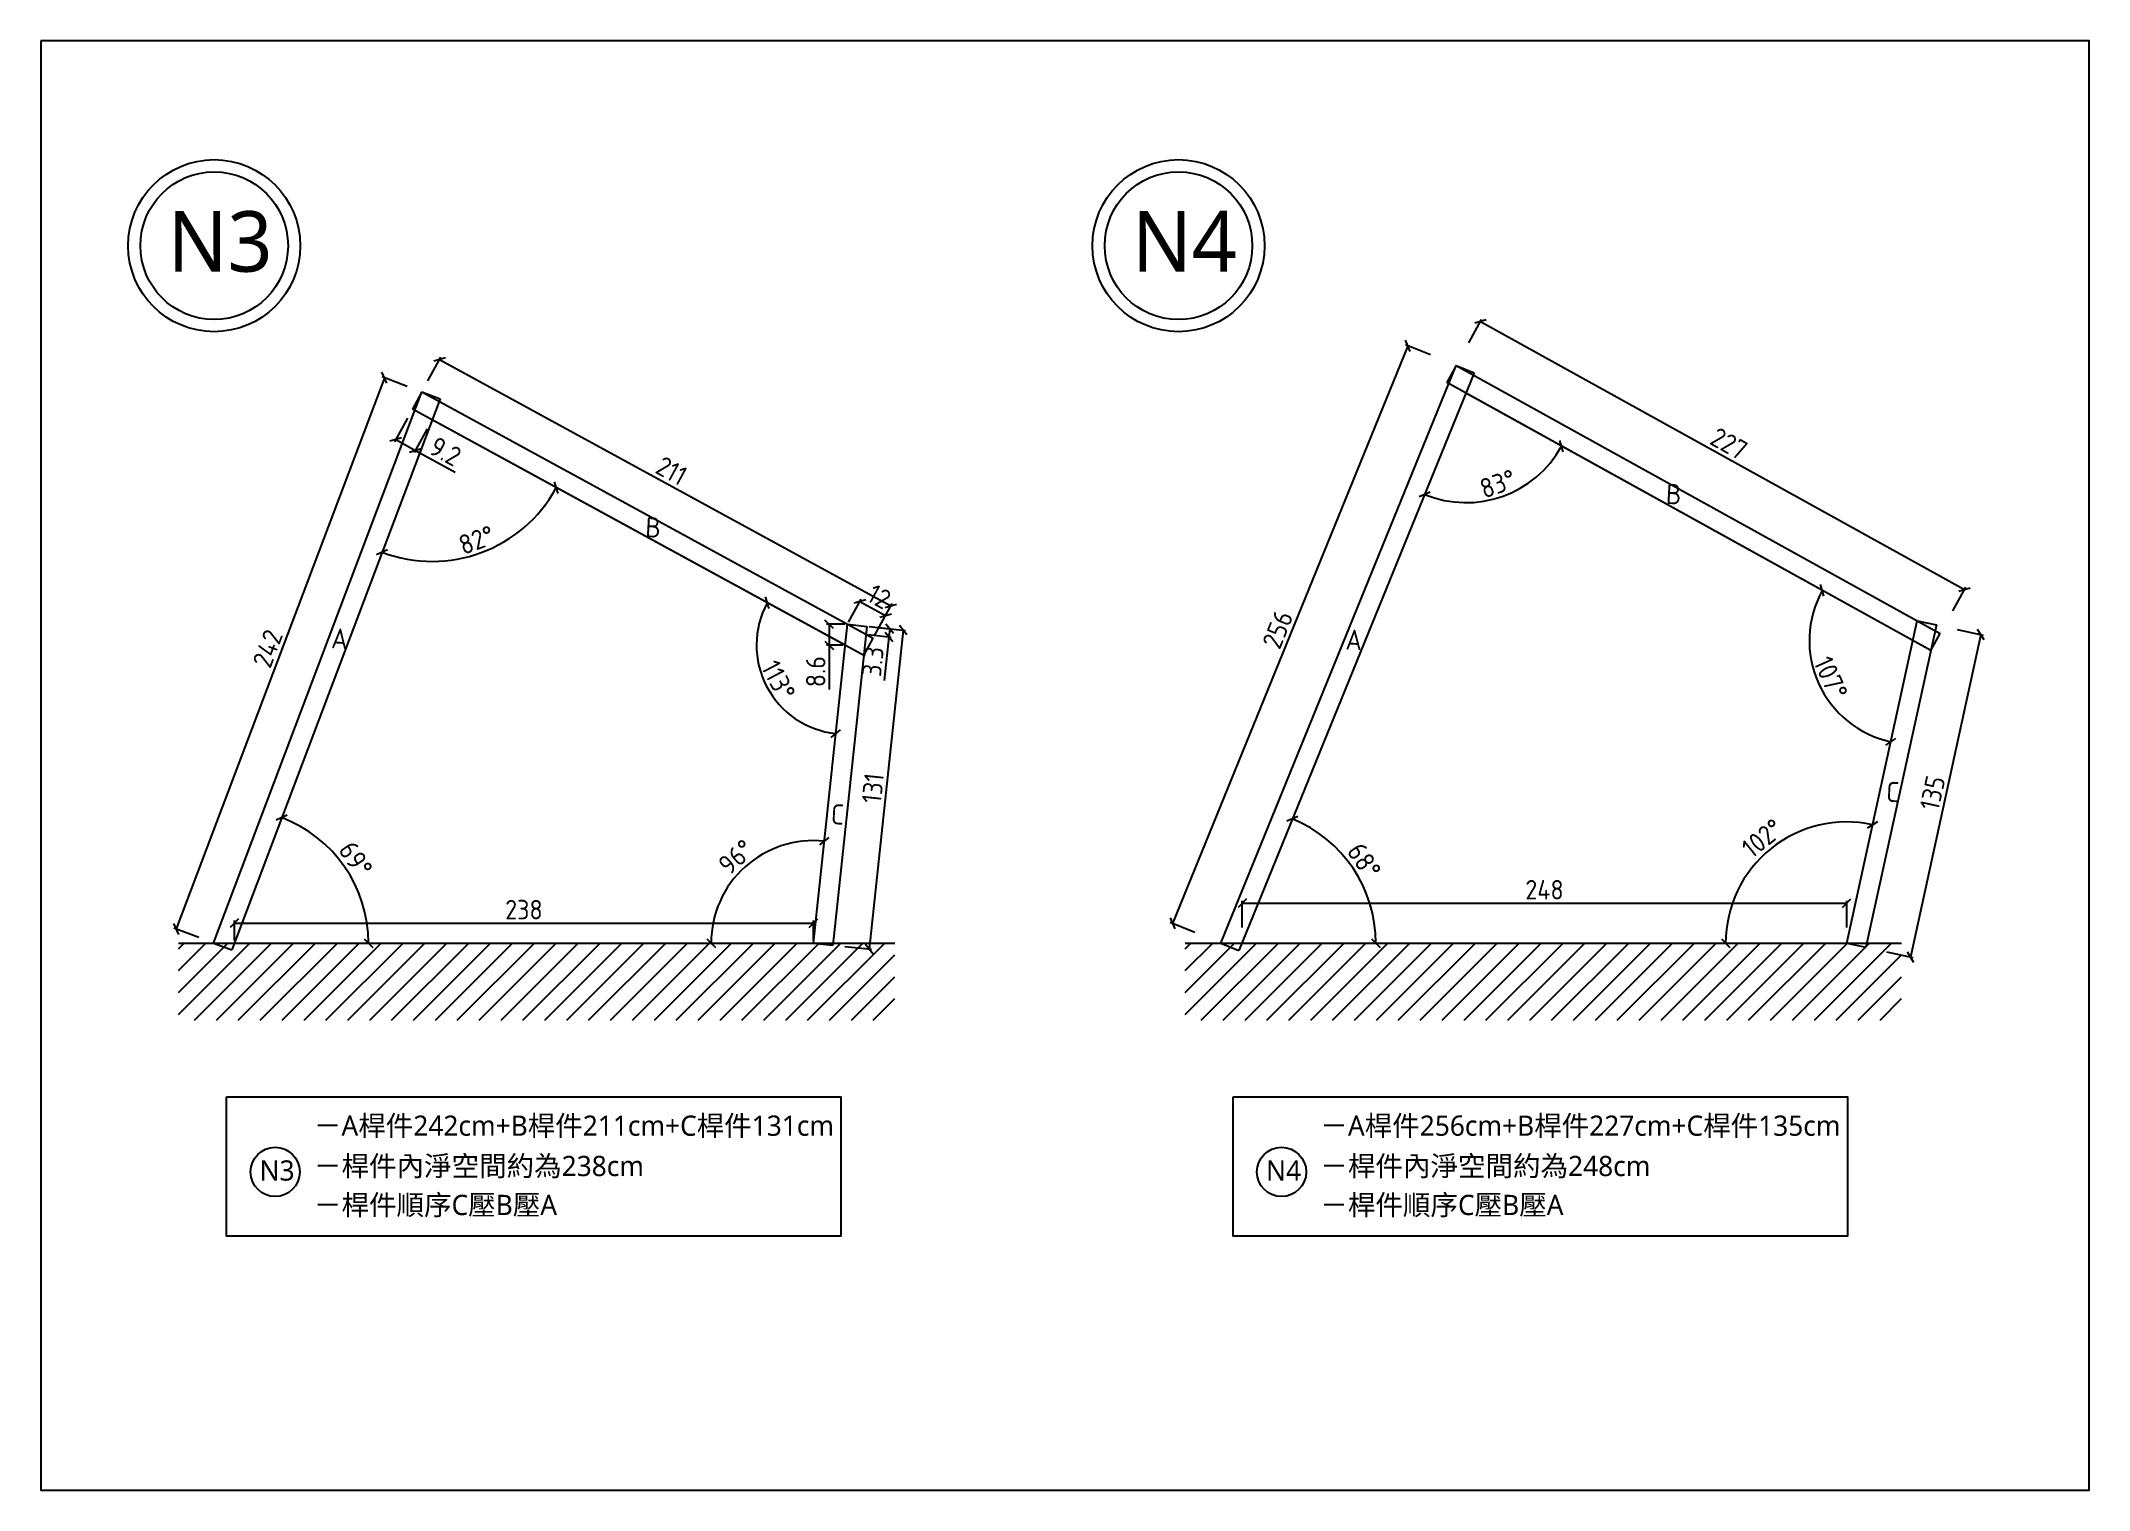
# Model space of a CAD drawing. Header units: centimetres. Extents: x -6116 to 16873, y -2889 to 4505.
# Drawn here: x -296 to 544, y 3911 to 4505 of the extents above; entities that cross this region are included whole.
import ezdxf

# ---------------------------------------------------------------- set-up
doc = ezdxf.new("R2010")
doc.units = ezdxf.units.CM
for name, color, linetype in [('5', 5, 'Continuous'), ('D_wood木做櫃', 30, 'Continuous'), ('frame圖框', 34, 'Continuous'), ('hatch填實', 8, 'Continuous'), ('planting植栽', 95, 'Continuous'), ('section剖面線', 1, 'Continuous')]:
    doc.layers.add(name, color=color, linetype=linetype)
doc.styles.get("Standard").update_dxf_attribs({"font": 'ISOCP.SHX', "bigfont": 'CHINESET.SHX'})
doc.dimstyles.new('AM_ISO', dxfattribs={"dimtxt": 3.5, "dimasz": 3.5, "dimexe": 1, "dimexo": 1, "dimgap": 1.5, "dimtad": 1, "dimdec": 0, "dimdsep": 46, "dimtxsty": 'Standard', "dimcen": 0, "dimclrd": 256, "dimclre": 256, "dimclrt": 2, "dimadec": 0, "dimazin": 2, "dimtp": 0.1, "dimtm": 0.1, "dimtfac": 0.71, "dimtdec": 0, "dimtmove": 0, "dimatfit": 3, "dimfxl": 1, "dimlwd": -1, "dimlwe": -1, "dimarcsym": 1})

msp = doc.modelspace()

# ---------------------------------------------------------------- texts
at = {"layer": '5', "linetype": 'ByBlock', "attachment_point": 1}
for s, insert, char_height in [('{\\fMicrosoft JhengHei|b0|i0|c136|p34;N3}', (-244.54855, 4435.12114), 24.8271142), ('{\\fMicrosoft JhengHei|b0|i0|c136|p34;N4}', (150.95207, 4435.12114), 24.8271142), ('{\\fMicrosoft JhengHei|b0|i0|c136|p34;－A桿件242cm+B桿件211cm+C桿件131cm}', (-184.52542, 4064.37467), 8.2757047), ('{\\fMicrosoft JhengHei|b0|i0|c136|p34;－A桿件256cm+B桿件227cm+C桿件135cm}', (228.25638, 4064.37467), 8.2757047), ('{\\fMicrosoft JhengHei|b0|i0|c136|p34;－桿件內淨空間約為238cm}', (-184.52542, 4047.83999), 8.2757047), ('{\\fMicrosoft JhengHei|b0|i0|c136|p34;－桿件內淨空間約為248cm}', (228.25638, 4047.83999), 8.2757047), ('{\\fMicrosoft JhengHei|b0|i0|c136|p34;－桿件順序C壓B壓A}', (-184.52542, 4031.87832), 8.2757047), ('{\\fMicrosoft JhengHei|b0|i0|c136|p34;－桿件順序C壓B壓A}', (228.25638, 4031.87832), 8.2757047)]:
    msp.add_mtext(s, dxfattribs=dict(at, insert=insert, char_height=char_height))
at = {"layer": '5', "linetype": 'ByBlock', "char_height": 8.2757, "attachment_point": 1}
for s, insert, rotation in [('B', (370.24692, 4323.41275), 356.95459973), ('B', (-48.33582, 4309.77192), 356.93986089), ('A', (-177.02647, 4264.22187), 355.93986089), ('A', (238.91779, 4263.73385), 356.95459973), ('C', (460.59151, 4201.30501), 356.95459973), ('C', (27.78135, 4192.09691), 356.93986089)]:
    msp.add_mtext(s, dxfattribs=dict(at, insert=insert, rotation=rotation))
at = {"layer": '5', "linetype": 'ByBlock', "char_height": 8.2757047, "width": 13.3778984, "attachment_point": 1}
for s, insert in [('{\\fMicrosoft JhengHei|b0|i0|c136|p34;N3}', (-206.81865, 4045.99021)), ('{\\fMicrosoft JhengHei|b0|i0|c136|p34;N4}', (205.96316, 4045.99021))]:
    msp.add_mtext(s, dxfattribs=dict(at, insert=insert))

# ---------------------------------------------------------------- blocks, each defined once
blk = doc.blocks.new('_Oblique')
at = {"color": 0, "linetype": 'ByBlock', "lineweight": -2}
blk.add_line((-0.5, -0.5), (0.5, 0.5), dxfattribs=at)
blk = doc.blocks.new('*D248')
at = {"layer": 'DEFPOINTS', "color": 0, "transparency": 16777216}
for p in [(-140.29, 4361), (-241.08, 4140.88), (-225.73, 4135.08)]:
    blk.add_point(p, dxfattribs=at)
at = {"layer": 'hatch填實', "linetype": 'ByBlock', "transparency": 16777216}
for p, q in [((-155.64, 4366.81), (-241.08, 4140.88)), ((-146.29, 4363.27), (-156.58, 4367.16)), ((-231.72, 4137.35), (-242.01, 4141.24))]:
    blk.add_line(p, q, dxfattribs=at)
at = {"layer": 'hatch填實', "transparency": 16777216, "xscale": 3.5, "yscale": 3.5, "zscale": 3.5}
for p, rotation in [((-155.64, 4366.81), 69.28526236128911), ((-241.08, 4140.88), 249.2852623612891)]:
    blk.add_blockref('_Oblique', p, dxfattribs=dict(at, rotation=rotation))
at = {"layer": 'hatch填實', "transparency": 16777216, "insert": (-203.5, 4255.79), "char_height": 8, "attachment_point": 5, "rotation": 69.28526}
blk.add_mtext('242', dxfattribs=at)
blk = doc.blocks.new('_ArchTick')
at = {"color": 0, "linetype": 'ByBlock', "const_width": 0.15}
blk.add_lwpolyline([(-0.5, -0.5), (0.5, 0.5)], dxfattribs=at)
blk = doc.blocks.new('*D249')
at = {"layer": 'DEFPOINTS', "color": 0, "transparency": 16777216}
for p in [(-140.29, 4361), (52.08, 4273.36), (44.8, 4260.02)]:
    blk.add_point(p, dxfattribs=at)
at = {"layer": 'hatch填實', "linetype": 'ByBlock', "transparency": 16777216}
for p, q in [((-137.8, 4365.56), (-132.54, 4375.22)), ((-133.01, 4374.34), (52.08, 4273.36)), ((47.29, 4264.58), (52.56, 4274.24))]:
    blk.add_line(p, q, dxfattribs=at)
at = {"layer": 'hatch填實', "transparency": 16777216, "xscale": 3.5, "yscale": 3.5, "zscale": 3.5}
for p, rotation in [((-133.01, 4374.34), 151.3838663368485), ((52.08, 4273.36), 331.3838663368485)]:
    blk.add_blockref('_Oblique', p, dxfattribs=dict(at, rotation=rotation))
at = {"layer": 'hatch填實', "transparency": 16777216, "insert": (-37.83, 4328.68), "char_height": 8, "attachment_point": 5, "rotation": 331.38387}
blk.add_mtext('211', dxfattribs=at)
blk = doc.blocks.new('*D250')
at = {"layer": 'DEFPOINTS', "color": 0, "transparency": 16777216}
for p in [(42.24, 4264.91), (28.33, 4134.23), (43.22, 4132.65)]:
    blk.add_point(p, dxfattribs=at)
at = {"layer": 'hatch填實', "linetype": 'ByBlock', "transparency": 16777216}
for p, q in [((57.13, 4263.33), (43.22, 4132.65)), ((47.18, 4264.39), (58.12, 4263.22)), ((33.28, 4133.71), (44.22, 4132.54))]:
    blk.add_line(p, q, dxfattribs=at)
at = {"layer": 'hatch填實', "transparency": 16777216, "xscale": 3.5, "yscale": 3.5, "zscale": 3.5}
for p, rotation in [((57.13, 4263.33), 83.92622348530516), ((43.22, 4132.65), 263.9262234853052)]:
    blk.add_blockref('_Oblique', p, dxfattribs=dict(at, rotation=rotation))
at = {"layer": 'hatch填實', "transparency": 16777216, "insert": (44.71, 4198.57), "char_height": 8, "attachment_point": 5, "rotation": 83.92622}
blk.add_mtext('131', dxfattribs=at)
blk = doc.blocks.new('*D251')
at = {"layer": 'DEFPOINTS', "color": 0, "transparency": 16777216}
for p in [(20.38, 4143.28), (-217.17, 4135.08), (20.38, 4135.08)]:
    blk.add_point(p, dxfattribs=at)
at = {"layer": 'hatch填實', "linetype": 'ByBlock', "transparency": 16777216}
for p, q in [((-217.17, 4136.08), (-217.17, 4144.28)), ((-217.17, 4143.28), (20.38, 4143.28)), ((20.38, 4136.08), (20.38, 4144.28))]:
    blk.add_line(p, q, dxfattribs=at)
at = {"layer": 'hatch填實', "transparency": 16777216, "xscale": 3.5, "yscale": 3.5, "zscale": 3.5, "rotation": 180}
blk.add_blockref('_Oblique', (-217.17, 4143.28), dxfattribs=at)
at = {"layer": 'hatch填實', "transparency": 16777216, "xscale": 3.5, "yscale": 3.5, "zscale": 3.5}
blk.add_blockref('_Oblique', (20.38, 4143.28), dxfattribs=at)
at = {"layer": 'hatch填實', "transparency": 16777216, "insert": (-98.4, 4148.78), "char_height": 8, "attachment_point": 5}
blk.add_mtext('238', dxfattribs=at)
blk = doc.blocks.new('*D252')
at = {"layer": 'DEFPOINTS', "color": 0, "transparency": 16777216}
for p in [(-132.81, 4358.17), (-166.6, 4156.65), (-234.63, 4135.08), (48.53, 4135.08), (-218.24, 4132.25)]:
    blk.add_point(p, dxfattribs=at)
at = {"layer": 'hatch填實', "linetype": 'ByBlock', "transparency": 16777216}
blk.add_arc((-217.17, 4135.08), 54.98, 360, 69.28526, dxfattribs=at)
at = {"layer": 'hatch填實', "transparency": 16777216, "xscale": 3.5, "yscale": 3.5, "zscale": 3.5}
for p, rotation in [((-197.73, 4186.51), 159.2852623612891), ((-162.19, 4135.08), 269.9999999999999)]:
    blk.add_blockref('_Oblique', p, dxfattribs=dict(at, rotation=rotation))
at = {"layer": 'hatch填實', "transparency": 16777216, "insert": (-167.41, 4169.46), "char_height": 8, "attachment_point": 5, "rotation": 304.64263}
blk.add_mtext('69°', dxfattribs=at)
blk = doc.blocks.new('*D253')
at = {"layer": 'DEFPOINTS', "color": 0, "transparency": 16777216}
for p in [(34.28, 4265.76), (2, 4172.84), (-234.63, 4135.08), (20.38, 4135.08), (48.53, 4135.08)]:
    blk.add_point(p, dxfattribs=at)
at = {"layer": 'hatch填實', "linetype": 'ByBlock', "transparency": 16777216}
blk.add_arc((20.38, 4135.08), 42, 83.92644, 180, dxfattribs=at)
at = {"layer": 'hatch填實', "transparency": 16777216, "xscale": 3.5, "yscale": 3.5, "zscale": 3.5}
for p, rotation in [((24.82, 4176.84), 353.9264444142086), ((-21.62, 4135.08), 270)]:
    blk.add_blockref('_Oblique', p, dxfattribs=dict(at, rotation=rotation))
at = {"layer": 'hatch填實', "transparency": 16777216, "insert": (-11.38, 4170.4), "char_height": 8, "attachment_point": 5, "rotation": 41.96322}
blk.add_mtext('96°', dxfattribs=at)
blk = doc.blocks.new('*D254')
at = {"layer": 'DEFPOINTS', "color": 0, "transparency": 16777216}
for p in [(-144.12, 4353.98), (34.28, 4265.76), (-2.59, 4251.52), (40.97, 4253), (20.38, 4135.08)]:
    blk.add_point(p, dxfattribs=at)
at = {"layer": 'hatch填實', "linetype": 'ByBlock', "transparency": 16777216}
blk.add_arc((33.37, 4257.15), 36.39, 151.38387, 263.92644, dxfattribs=at)
at = {"layer": 'hatch填實', "transparency": 16777216, "xscale": 3.5, "yscale": 3.5, "zscale": 3.5}
for p, rotation in [((1.42, 4274.58), 61.38386633684315), ((29.52, 4220.96), 353.9264444142086)]:
    blk.add_blockref('_Oblique', p, dxfattribs=dict(at, rotation=rotation))
at = {"layer": 'hatch填實', "transparency": 16777216, "insert": (6, 4242.81), "char_height": 8, "attachment_point": 5, "rotation": 297.65516}
blk.add_mtext('113°', dxfattribs=at)
blk = doc.blocks.new('*D255')
at = {"layer": 'DEFPOINTS', "color": 0, "transparency": 16777216}
for p in [(-144.12, 4353.98), (-132.81, 4358.17), (-129.34, 4291.94), (40.97, 4253), (-218.24, 4132.25)]:
    blk.add_point(p, dxfattribs=at)
at = {"layer": 'hatch填實', "linetype": 'ByBlock', "transparency": 16777216}
blk.add_arc((-136.06, 4349.58), 58.03, 249.28526, 331.38387, dxfattribs=at)
at = {"layer": 'hatch填實', "transparency": 16777216, "xscale": 3.5, "yscale": 3.5, "zscale": 3.5}
for p, rotation in [((-85.12, 4321.79), 61.38386633684311), ((-156.58, 4295.31), 159.2852623612889)]:
    blk.add_blockref('_Oblique', p, dxfattribs=dict(at, rotation=rotation))
at = {"layer": 'hatch填實', "transparency": 16777216, "insert": (-117.8, 4300.33), "char_height": 8, "attachment_point": 5, "rotation": 20.33456}
blk.add_mtext('82°', dxfattribs=at)
blk = doc.blocks.new('*D256')
at = {"layer": 'DEFPOINTS', "color": 0, "transparency": 16777216}
for p in [(283.94, 4371.84), (167.57, 4143.16), (187.39, 4135.08)]:
    blk.add_point(p, dxfattribs=at)
at = {"layer": 'hatch填實', "linetype": 'ByBlock', "transparency": 16777216}
for p, q in [((264.12, 4379.93), (167.57, 4143.16)), ((273.38, 4376.15), (263.19, 4380.3)), ((176.83, 4139.39), (166.64, 4143.54))]:
    blk.add_line(p, q, dxfattribs=at)
at = {"layer": 'hatch填實', "transparency": 16777216, "xscale": 3.5, "yscale": 3.5, "zscale": 3.5}
for p, rotation in [((264.12, 4379.93), 67.8153090542461), ((167.57, 4143.16), 247.8153090542461)]:
    blk.add_blockref('_Oblique', p, dxfattribs=dict(at, rotation=rotation))
at = {"layer": 'hatch填實', "transparency": 16777216, "insert": (210.75, 4263.62), "char_height": 8, "attachment_point": 5, "rotation": 67.81531}
blk.add_mtext('256', dxfattribs=at)
blk = doc.blocks.new('*D257')
at = {"layer": 'DEFPOINTS', "color": 0, "transparency": 16777216}
for p in [(283.94, 4371.84), (492.44, 4280.08), (482.46, 4262.04)]:
    blk.add_point(p, dxfattribs=at)
at = {"layer": 'hatch填實', "linetype": 'ByBlock', "transparency": 16777216}
for p, q in [((289.08, 4381.14), (294.4, 4390.76)), ((293.92, 4389.89), (492.44, 4280.08)), ((487.6, 4271.33), (492.93, 4280.96))]:
    blk.add_line(p, q, dxfattribs=at)
at = {"layer": 'hatch填實', "transparency": 16777216, "xscale": 3.5, "yscale": 3.5, "zscale": 3.5}
for p, rotation in [((293.92, 4389.89), 151.052243272779), ((492.44, 4280.08), 331.052243272779)]:
    blk.add_blockref('_Oblique', p, dxfattribs=dict(at, rotation=rotation))
at = {"layer": 'hatch填實', "transparency": 16777216, "insert": (395.84, 4339.8), "char_height": 8, "attachment_point": 5, "rotation": 331.05224}
blk.add_mtext('227', dxfattribs=at)
blk = doc.blocks.new('*D258')
at = {"layer": 'DEFPOINTS', "color": 0, "transparency": 16777216}
for p in [(480.88, 4265.52), (451.95, 4133.37), (470.23, 4129.37)]:
    blk.add_point(p, dxfattribs=at)
at = {"layer": 'hatch填實', "linetype": 'ByBlock', "transparency": 16777216}
for p, q in [((499.17, 4261.52), (470.23, 4129.37)), ((489.4, 4263.66), (500.14, 4261.3)), ((460.46, 4131.5), (471.21, 4129.15))]:
    blk.add_line(p, q, dxfattribs=at)
at = {"layer": 'hatch填實', "transparency": 16777216, "xscale": 3.5, "yscale": 3.5, "zscale": 3.5}
for p, rotation in [((499.17, 4261.52), 77.65033120042004), ((470.23, 4129.37), 257.6503312004201)]:
    blk.add_blockref('_Oblique', p, dxfattribs=dict(at, rotation=rotation))
at = {"layer": 'hatch填實', "transparency": 16777216, "insert": (479.33, 4196.62), "char_height": 8, "attachment_point": 5, "rotation": 77.65033}
blk.add_mtext('135', dxfattribs=at)
blk = doc.blocks.new('*D259')
at = {"layer": 'DEFPOINTS', "color": 0, "transparency": 16777216}
for p in [(291.35, 4368.82), (280.07, 4364.84), (292.29, 4315.84), (478.59, 4255.04), (194.8, 4132.06)]:
    blk.add_point(p, dxfattribs=at)
at = {"layer": 'hatch填實', "linetype": 'ByBlock', "transparency": 16777216}
blk.add_arc((287.95, 4360.48), 44.85, 247.81531, 331.05224, dxfattribs=at)
at = {"layer": 'hatch填實', "transparency": 16777216, "xscale": 3.5, "yscale": 3.5, "zscale": 3.5}
for p, rotation in [((327.2, 4338.77), 61.05224327278364), ((271.01, 4318.95), 157.8153090542475)]:
    blk.add_blockref('_Oblique', p, dxfattribs=dict(at, rotation=rotation))
at = {"layer": 'hatch填實', "transparency": 16777216, "insert": (301.04, 4323.37), "char_height": 8, "attachment_point": 5, "rotation": 19.43378}
blk.add_mtext('83°', dxfattribs=at)
blk = doc.blocks.new('*D260')
at = {"layer": 'DEFPOINTS', "color": 0, "transparency": 16777216}
for p in [(280.07, 4364.84), (473.07, 4267.23), (429.09, 4254.21), (478.59, 4255.04), (444.13, 4135.08)]:
    blk.add_point(p, dxfattribs=at)
at = {"layer": 'hatch填實', "linetype": 'ByBlock', "transparency": 16777216}
blk.add_arc((471.28, 4259.08), 42.47, 151.05224, 257.65076, dxfattribs=at)
at = {"layer": 'hatch填實', "transparency": 16777216, "xscale": 3.5, "yscale": 3.5, "zscale": 3.5}
for p, rotation in [((434.12, 4279.63), 61.05224327278361), ((462.2, 4217.59), 347.6507648122038)]:
    blk.add_blockref('_Oblique', p, dxfattribs=dict(at, rotation=rotation))
at = {"layer": 'hatch填實', "transparency": 16777216, "insert": (437.6, 4243.83), "char_height": 8, "attachment_point": 5, "rotation": 294.3515}
blk.add_mtext('107°', dxfattribs=at)
blk = doc.blocks.new('*D261')
at = {"layer": 'DEFPOINTS', "color": 0, "transparency": 16777216}
for p in [(291.35, 4368.82), (246.76, 4156.2), (178.27, 4135.08), (461.43, 4135.08), (194.8, 4132.06)]:
    blk.add_point(p, dxfattribs=at)
at = {"layer": 'hatch填實', "linetype": 'ByBlock', "transparency": 16777216}
blk.add_arc((196.03, 4135.08), 54.95, 360, 67.81531, dxfattribs=at)
at = {"layer": 'hatch填實', "transparency": 16777216, "xscale": 3.5, "yscale": 3.5, "zscale": 3.5}
for p, rotation in [((216.78, 4185.96), 157.8153090542474), ((250.99, 4135.08), 269.9999999999999)]:
    blk.add_blockref('_Oblique', p, dxfattribs=dict(at, rotation=rotation))
at = {"layer": 'hatch填實', "transparency": 16777216, "insert": (246.21, 4168.8), "char_height": 8, "attachment_point": 5, "rotation": 303.90765}
blk.add_mtext('68°', dxfattribs=at)
blk = doc.blocks.new('*D262')
at = {"layer": 'DEFPOINTS', "color": 0, "transparency": 16777216}
for p in [(473.07, 4267.23), (425.72, 4181.2), (178.27, 4135.08), (444.13, 4135.08), (461.43, 4135.08)]:
    blk.add_point(p, dxfattribs=at)
at = {"layer": 'hatch填實', "linetype": 'ByBlock', "transparency": 16777216}
blk.add_arc((444.13, 4135.08), 49.66, 77.65076, 180, dxfattribs=at)
at = {"layer": 'hatch填實', "transparency": 16777216, "xscale": 3.5, "yscale": 3.5, "zscale": 3.5}
for p, rotation in [((454.76, 4183.59), 347.6507648122038), ((394.47, 4135.08), 270)]:
    blk.add_blockref('_Oblique', p, dxfattribs=dict(at, rotation=rotation))
at = {"layer": 'hatch填實', "transparency": 16777216, "insert": (409.55, 4178.05), "char_height": 8, "attachment_point": 5, "rotation": 38.82538}
blk.add_mtext('102°', dxfattribs=at)
blk = doc.blocks.new('*D263')
at = {"layer": 'DEFPOINTS', "color": 0, "transparency": 16777216}
for p in [(444.13, 4151.45), (196.22, 4135.08), (444.13, 4135.08)]:
    blk.add_point(p, dxfattribs=at)
at = {"layer": 'hatch填實', "linetype": 'ByBlock', "transparency": 16777216}
for p, q in [((196.22, 4141.45), (196.22, 4152.45)), ((196.22, 4151.45), (444.13, 4151.45)), ((444.13, 4141.45), (444.13, 4152.45))]:
    blk.add_line(p, q, dxfattribs=at)
at = {"layer": 'hatch填實', "transparency": 16777216, "xscale": 3.5, "yscale": 3.5, "zscale": 3.5, "rotation": 180}
blk.add_blockref('_Oblique', (196.22, 4151.45), dxfattribs=at)
at = {"layer": 'hatch填實', "transparency": 16777216, "xscale": 3.5, "yscale": 3.5, "zscale": 3.5}
blk.add_blockref('_Oblique', (444.13, 4151.45), dxfattribs=at)
at = {"layer": 'hatch填實', "transparency": 16777216, "insert": (320.18, 4156.95), "char_height": 8, "attachment_point": 5}
blk.add_mtext('248', dxfattribs=at)
blk = doc.blocks.new('*D816')
at = {"layer": 'DEFPOINTS', "color": 0, "ltscale": 0.1, "transparency": 16777216}
for p in [(-144.12, 4353.98), (-136.06, 4349.58), (-142.9, 4337.06)]:
    blk.add_point(p, dxfattribs=at)
at = {"layer": 'section剖面線', "ltscale": 0.1, "transparency": 16777216}
for p, q in [((-146.17, 4350.24), (-151.44, 4340.58)), ((-138.1, 4345.83), (-143.38, 4336.18)), ((-150.96, 4341.46), (-142.9, 4337.06)), ((-142.9, 4337.06), (-126.65, 4328.18))]:
    blk.add_line(p, q, dxfattribs=at)
at = {"layer": 'section剖面線', "ltscale": 0.1, "transparency": 16777216, "xscale": 3.5, "yscale": 3.5, "zscale": 3.5}
for p, rotation in [((-150.96, 4341.46), 151.3568804597851), ((-142.9, 4337.06), 331.3568804597851)]:
    blk.add_blockref('_Oblique', p, dxfattribs=dict(at, rotation=rotation))
at = {"layer": 'section剖面線', "ltscale": 0.1, "transparency": 16777216, "insert": (-130.6, 4336.61), "char_height": 8, "attachment_point": 5, "rotation": 331.35688}
blk.add_mtext('9.2', dxfattribs=at)
blk = doc.blocks.new('*D817')
at = {"layer": 'DEFPOINTS', "color": 0, "ltscale": 0.1, "transparency": 16777216}
for p in [(49.92, 4269.41), (34.28, 4265.76), (44.8, 4260.02)]:
    blk.add_point(p, dxfattribs=at)
at = {"layer": 'section剖面線', "ltscale": 0.1, "transparency": 16777216}
for p, q in [((34.76, 4266.64), (39.88, 4276.03)), ((39.4, 4275.15), (49.92, 4269.41)), ((45.28, 4260.9), (50.4, 4270.29))]:
    blk.add_line(p, q, dxfattribs=at)
at = {"layer": 'section剖面線', "ltscale": 0.1, "transparency": 16777216, "xscale": 3.5, "yscale": 3.5, "zscale": 3.5}
for p, rotation in [((39.4, 4275.15), 151.3838663368875), ((49.92, 4269.41), 331.3838663368875)]:
    blk.add_blockref('_Oblique', p, dxfattribs=dict(at, rotation=rotation))
at = {"layer": 'section剖面線', "ltscale": 0.1, "transparency": 16777216, "insert": (47.3, 4277.11), "char_height": 8, "attachment_point": 5, "rotation": 331.38387}
blk.add_mtext('12', dxfattribs=at)
blk = doc.blocks.new('*D818')
at = {"layer": 'DEFPOINTS', "color": 0, "ltscale": 0.1, "transparency": 16777216}
for p in [(41.89, 4261.61), (42.24, 4264.91), (51.29, 4260.61)]:
    blk.add_point(p, dxfattribs=at)
at = {"layer": 'section剖面線', "ltscale": 0.1, "transparency": 16777216}
for p, q in [((42.88, 4261.51), (52.28, 4260.5)), ((43.23, 4264.81), (52.63, 4263.81)), ((51.29, 4260.61), (49.38, 4242.68)), ((51.64, 4263.91), (51.29, 4260.61))]:
    blk.add_line(p, q, dxfattribs=at)
at = {"layer": 'section剖面線', "ltscale": 0.1, "transparency": 16777216, "xscale": 3.5, "yscale": 3.5, "zscale": 3.5}
for p, rotation in [((51.29, 4260.61), 263.9172222725694), ((51.64, 4263.91), 83.91722227256943)]:
    blk.add_blockref('_Oblique', p, dxfattribs=dict(at, rotation=rotation))
at = {"layer": 'section剖面線', "ltscale": 0.1, "transparency": 16777216, "insert": (44.68, 4250.49), "char_height": 8, "attachment_point": 5, "rotation": 83.91722}
blk.add_mtext('3.3', dxfattribs=at)
blk = doc.blocks.new('*D825')
at = {"layer": 'DEFPOINTS', "color": 0, "ltscale": 0.1, "transparency": 16777216}
for p in [(34.28, 4265.76), (26.76, 4257.15), (33.37, 4257.15)]:
    blk.add_point(p, dxfattribs=at)
at = {"layer": 'section剖面線', "ltscale": 0.1, "transparency": 16777216}
for p, q in [((33.28, 4265.76), (25.76, 4265.76)), ((26.76, 4265.76), (26.76, 4257.15)), ((32.37, 4257.15), (25.76, 4257.15)), ((26.76, 4257.15), (26.76, 4239.05))]:
    blk.add_line(p, q, dxfattribs=at)
at = {"layer": 'section剖面線', "ltscale": 0.1, "transparency": 16777216, "xscale": 3.5, "yscale": 3.5, "zscale": 3.5}
for p, rotation in [((26.76, 4265.76), 90), ((26.76, 4257.15), 270)]:
    blk.add_blockref('_Oblique', p, dxfattribs=dict(at, rotation=rotation))
at = {"layer": 'section剖面線', "ltscale": 0.1, "transparency": 16777216, "insert": (21.26, 4246.35), "char_height": 8, "attachment_point": 5, "rotation": 90}
blk.add_mtext('8.6', dxfattribs=at)

# ---------------------------------------------------------------- dimensions: what is measured, and where the dimension line sits
at = {"layer": 'hatch填實'}
for p1, p2, distance, picture, middle in [((283.93896, 4371.84245), (482.46028, 4262.0368), 20.62145, '*D257', (395.8431, 4339.79819)), ((283.93896, 4371.84245), (187.3917, 4135.07979), -21.4067, '*D256', (210.74976, 4263.62121)), ((-140.29165, 4361.00432), (-225.72811, 4135.07905), -16.40918, '*D248', (-203.50344, 4255.79158)), ((-140.29165, 4361.00432), (44.80152, 4260.02063), 15.19403, '*D249', (-37.83351, 4328.67938)), ((42.23788, 4264.91323), (28.33264, 4134.23258), 14.97446, '*D250', (44.70654, 4198.57042)), ((480.8837, 4265.52079), (451.94971, 4133.36802), 18.71448, '*D258', (479.32541, 4196.61813))]:
    dim = msp.add_aligned_dim(p1=p1, p2=p2, distance=distance, dimstyle='AM_ISO', override={"dimtxt": 8, "dimblk": 'Oblique', "dimclrt": 256, "dimldrblk": 'ArchTick', "dimfxl": 10, "dimfxlon": 1}, dxfattribs=at)
    dim.commit()
    dim.dimension.update_dxf_attribs({"geometry": picture, "text_midpoint": middle})
for base, line1, line2, picture, middle in [((246.76447, 4156.2018), ((178.27349, 4135.07905), (461.42905, 4135.07905)), ((291.34852, 4368.82098), (194.80125, 4132.05831)), '*D261', (246.2054, 4168.8032)), ((292.29462, 4315.8421), ((291.34852, 4368.82098), (194.80125, 4132.05831)), ((478.58819, 4255.03631), (280.06687, 4364.84197)), '*D259', (301.04124, 4323.37301)), ((429.09233, 4254.20685), ((444.13477, 4135.07905), (473.06775, 4267.23197)), ((478.58819, 4255.03631), (280.06687, 4364.84197)), '*D260', (437.60127, 4243.8332)), ((-166.59875, 4156.64581), ((-234.62663, 4135.07905), (48.52892, 4135.07905)), ((-132.80719, 4358.17398), (-218.24366, 4132.24871)), '*D252', (-167.41476, 4169.45986)), ((-129.33563, 4291.94436), ((-132.80719, 4358.17398), (-218.24366, 4132.24871)), ((40.97001, 4252.99785), (-144.12316, 4353.98154)), '*D255', (-117.80395, 4300.32803)), ((-2.58756, 4251.51768), ((20.37752, 4135.07905), (34.28226, 4265.75976)), ((40.97001, 4252.99785), (-144.12316, 4353.98154)), '*D254', (6.00359, 4242.8084)), ((425.71881, 4181.19884), ((178.27349, 4135.07905), (461.42905, 4135.07905)), ((444.13477, 4135.07905), (473.06775, 4267.23197)), '*D262', (409.55135, 4178.05316)), ((2.00036, 4172.8398), ((-234.62663, 4135.07905), (48.52892, 4135.07905)), ((20.37752, 4135.07905), (34.28226, 4265.75976)), '*D253', (-11.38029, 4170.39523))]:
    dim = msp.add_angular_dim_2l(base=base, line1=line1, line2=line2, dimstyle='AM_ISO', override={"dimtxt": 8, "dimblk": 'Oblique', "dimclrt": 256, "dimldrblk": 'ArchTick', "dimfxl": 10, "dimfxlon": 1}, dxfattribs=at)
    dim.commit()
    dim.dimension.update_dxf_attribs({"geometry": picture, "text_midpoint": middle})
for base, p1, p2, picture, middle in [((444.13477, 4151.44518), (196.22387, 4135.07905), (444.13477, 4135.07905), '*D263', (320.17932, 4156.94597)), ((20.37752, 4143.27907), (-217.17333, 4135.07905), (20.37752, 4135.07905), '*D251', (-98.3979, 4148.77986))]:
    dim = msp.add_linear_dim(base=base, p1=p1, p2=p2, dimstyle='AM_ISO', override={"dimtxt": 8, "dimblk": 'Oblique', "dimclrt": 256, "dimldrblk": 'ArchTick', "dimfxl": 10, "dimfxlon": 1}, dxfattribs=at)
    dim.commit()
    dim.dimension.update_dxf_attribs({"geometry": picture, "text_midpoint": middle})
at = {"layer": 'section剖面線', "ltscale": 0.1}
for p1, p2, distance, picture, middle in [((-144.12316, 4353.98154), (-136.0584, 4349.57661), -14.2655, '*D816', (-130.59981, 4336.61049)), ((34.28226, 4265.75976), (44.80152, 4260.02063), 10.69403, '*D817', (47.29822, 4277.10678)), ((42.23788, 4264.91323), (41.88601, 4261.61128), 9.45466, '*D818', (44.67762, 4250.48715))]:
    dim = msp.add_aligned_dim(p1=p1, p2=p2, distance=distance, dimstyle='AM_ISO', override={"dimtxt": 8, "dimdec": 1, "dimblk": 'Oblique', "dimblk1": 'Oblique', "dimblk2": 'Oblique', "dimclrt": 256, "dimtdec": 1, "dimldrblk": 'ArchTick', "dimfxl": 10, "dimfxlon": 1}, dxfattribs=at)
    dim.commit()
    dim.dimension.update_dxf_attribs({"geometry": picture, "text_midpoint": middle})
dim = msp.add_linear_dim(base=(26.75979, 4257.14658), p1=(34.28226, 4265.75976), p2=(33.3658, 4257.14658), angle=90, dimstyle='AM_ISO', override={"dimtxt": 8, "dimdec": 1, "dimblk": 'Oblique', "dimblk1": 'Oblique', "dimblk2": 'Oblique', "dimclrt": 256, "dimtdec": 1, "dimldrblk": 'ArchTick', "dimfxl": 10, "dimfxlon": 1}, dxfattribs=at)
dim.commit()
dim.dimension.update_dxf_attribs({"geometry": '*D825', "text_midpoint": (21.25979, 4246.34815)})

# ---------------------------------------------------------------- hatches: boundary and pattern name
at = {"layer": 'planting植栽'}
h = msp.add_hatch(dxfattribs=at)
h.set_pattern_fill('ANSI31', color=256, scale=2)
h.set_pattern_definition([(45, (-586.559, 3552.8264), (-4.49013, 4.49013), [])])
h.paths.add_polyline_path([(-240.10548, 4135.07905), (53.75234, 4135.07905), (53.75234, 4103.45429), (-240.10548, 4103.45429)])
h = msp.add_hatch(dxfattribs=at)
h.set_pattern_fill('ANSI31', color=256, scale=2)
h.set_pattern_definition([(45, (-173.6586, 3552.8264), (-4.49013, 4.49013), [])])
h.paths.add_polyline_path([(172.79465, 4135.07905), (466.65247, 4135.07905), (466.65247, 4103.45429), (172.79465, 4103.45429)])

# ---------------------------------------------------------------- linework, layer by layer
at = {"layer": '5', "linetype": 'ByBlock'}
for points in [[(-220.34983, 4072.10047), (31.60043, 4072.10047), (31.60043, 4014.95072), (-220.34983, 4014.95072)], [(192.43197, 4072.10047), (444.38223, 4072.10047), (444.38223, 4014.95072), (192.43197, 4014.95072)]]:
    msp.add_lwpolyline(points, close=True, dxfattribs=at)
for centre, radius in [((-225.43124, 4420.95512), 35.27331), ((-225.43124, 4420.95512), 30.27331), ((-200.44621, 4041.26821), 10.0911), ((212.33559, 4041.26821), 10.0911)]:
    msp.add_circle(centre, radius, dxfattribs=at)
at = {"layer": '5', "color": 40, "linetype": 'ByBlock', "true_color": 0xf8d731}
for radius in [35.27331, 30.27331]:
    msp.add_circle((170.06938, 4420.95512), radius, dxfattribs=at)
at = {"layer": 'D_wood木做櫃'}
for p, q in [((187.39351, 4135.07905), (283.93896, 4371.84245)), ((291.34852, 4368.82098), (194.80125, 4132.05831)), ((283.93896, 4371.84245), (280.06687, 4364.84197)), ((283.93896, 4371.84245), (482.46028, 4262.0368)), ((283.93896, 4371.84245), (291.34852, 4368.82098)), ((-225.72811, 4135.07905), (-140.29165, 4361.00432)), ((-140.29165, 4361.00432), (-144.12316, 4353.98154)), ((-140.29165, 4361.00432), (44.80152, 4260.02063)), ((-140.29165, 4361.00432), (-132.80719, 4358.17398)), ((478.58819, 4255.03631), (280.06687, 4364.84197)), ((287.94665, 4360.48352), (287.94665, 4360.47859)), ((478.58723, 4255.03192), (287.94665, 4360.47859)), ((-132.80719, 4358.17398), (-218.24366, 4132.24871)), ((40.97001, 4252.99785), (-144.12316, 4353.98154)), ((-136.0584, 4349.58154), (-136.0584, 4349.57661)), ((33.3653, 4257.14192), (-136.0584, 4349.57661)), ((444.13477, 4135.07905), (473.06775, 4267.23197)), ((473.06775, 4267.23197), (480.8837, 4265.52079)), ((20.37752, 4135.07905), (34.28226, 4265.75976)), ((42.23788, 4264.91323), (28.33264, 4134.23258)), ((34.28226, 4265.75976), (42.23788, 4264.91323)), ((40.97001, 4252.99785), (44.80152, 4260.02063)), ((41.88601, 4261.61128), (41.88601, 4261.60635)), ((480.8837, 4265.52079), (451.94971, 4133.36802)), ((471.28144, 4259.07288), (471.2824, 4259.07728)), ((478.58819, 4255.03631), (482.46028, 4262.0368)), ((480.37264, 4263.19151), (480.37264, 4263.18658)), ((33.3653, 4257.14192), (33.3658, 4257.14658)), ((-225.72811, 4135.07905), (-218.24366, 4132.24871)), ((20.37752, 4135.07905), (28.33264, 4134.23258)), ((187.39351, 4135.07905), (194.80125, 4132.05831)), ((444.13477, 4135.07905), (451.94971, 4133.36802))]:
    msp.add_line(p, q, dxfattribs=at)
at = {"layer": 'frame圖框'}
msp.add_lwpolyline([(-296.48602, 4504.87243), (-296.48602, 3910.87243), (543.51398, 3910.87243), (543.51398, 4504.87243)], close=True, dxfattribs=at)
at = {"layer": 'hatch填實'}
for p, q in [((-234.62663, 4135.07905), (48.52892, 4135.07905)), ((178.27349, 4135.07905), (461.42905, 4135.07905))]:
    msp.add_line(p, q, dxfattribs=at)
at = {"layer": 'planting植栽'}
for p, q in [((-240.10548, 4135.07905), (53.75234, 4135.07905)), ((172.79465, 4135.07905), (466.65247, 4135.07905))]:
    msp.add_line(p, q, dxfattribs=at)

msp.set_redraw_order([(e.dxf.handle, doc.entitydb.next_handle()) for e in msp.query("TEXT MTEXT ATTDEF DIMENSION ARC_DIMENSION")])  # texts and dimensions are drawn at this point

doc.saveas('drawing.dxf')
